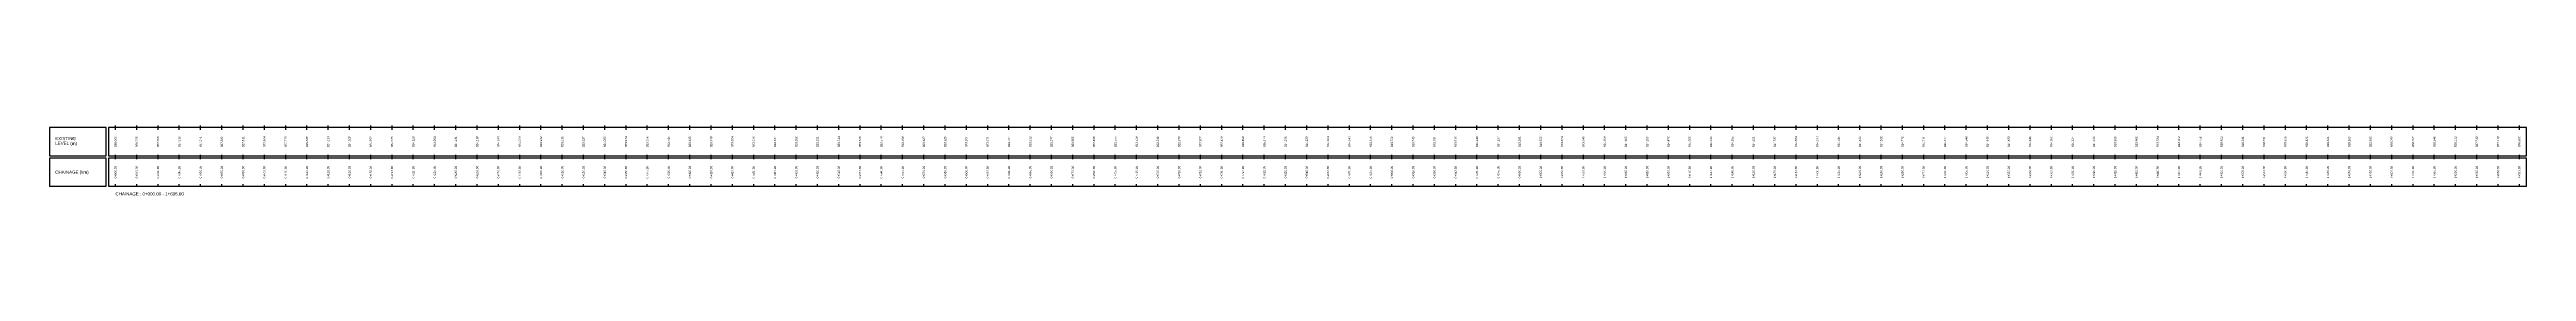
# Model space of a CAD drawing. Header units: millimetres. Extents: x 824502 to 1498685, y 1474633 to 1481826.
# Drawn here: x 1486557 to 1488304, y 1481552 to 1481601 of the extents above; entities that cross this region are included whole.
import ezdxf
from ezdxf.enums import TextEntityAlignment as Align

# ---------------------------------------------------------------- set-up
doc = ezdxf.new("R2010")
doc.units = ezdxf.units.MM
doc.layers.add('TitleBox', color=7, linetype='Continuous')
doc.styles.get("Standard").update_dxf_attribs({"font": 'arial.ttf'})

msp = doc.modelspace()

# ---------------------------------------------------------------- linework, layer by layer
at = {"layer": 'TitleBox'}
for p, q in [((1486603.678, 1481598.291), (1486603.678, 1481601.291)), ((1486618.678, 1481598.291), (1486618.678, 1481601.291)), ((1486633.678, 1481598.291), (1486633.678, 1481601.291)), ((1486648.678, 1481598.291), (1486648.678, 1481601.291)), ((1486663.678, 1481598.291), (1486663.678, 1481601.291)), ((1486678.678, 1481598.291), (1486678.678, 1481601.291)), ((1486693.678, 1481598.291), (1486693.678, 1481601.291)), ((1486708.678, 1481598.291), (1486708.678, 1481601.291)), ((1486723.678, 1481598.291), (1486723.678, 1481601.291)), ((1486738.678, 1481598.291), (1486738.678, 1481601.291)), ((1486753.678, 1481598.291), (1486753.678, 1481601.291)), ((1486768.678, 1481598.291), (1486768.678, 1481601.291)), ((1486783.678, 1481598.291), (1486783.678, 1481601.291)), ((1486798.678, 1481598.291), (1486798.678, 1481601.291)), ((1486813.678, 1481598.291), (1486813.678, 1481601.291)), ((1486828.678, 1481598.291), (1486828.678, 1481601.291)), ((1486843.678, 1481598.291), (1486843.678, 1481601.291)), ((1486858.678, 1481598.291), (1486858.678, 1481601.291)), ((1486873.678, 1481598.291), (1486873.678, 1481601.291)), ((1486888.678, 1481598.291), (1486888.678, 1481601.291)), ((1486903.678, 1481598.291), (1486903.678, 1481601.291)), ((1486918.678, 1481598.291), (1486918.678, 1481601.291)), ((1486933.678, 1481598.291), (1486933.678, 1481601.291)), ((1486948.678, 1481598.291), (1486948.678, 1481601.291)), ((1486963.678, 1481598.291), (1486963.678, 1481601.291)), ((1486978.678, 1481598.291), (1486978.678, 1481601.291)), ((1486993.678, 1481598.291), (1486993.678, 1481601.291)), ((1487008.678, 1481598.291), (1487008.678, 1481601.291)), ((1487023.678, 1481598.291), (1487023.678, 1481601.291)), ((1487038.678, 1481598.291), (1487038.678, 1481601.291)), ((1487053.678, 1481598.291), (1487053.678, 1481601.291)), ((1487068.678, 1481598.291), (1487068.678, 1481601.291)), ((1487083.678, 1481598.291), (1487083.678, 1481601.291)), ((1487098.678, 1481598.291), (1487098.678, 1481601.291)), ((1487113.678, 1481598.291), (1487113.678, 1481601.291)), ((1487128.678, 1481598.291), (1487128.678, 1481601.291)), ((1487143.678, 1481598.291), (1487143.678, 1481601.291)), ((1487158.678, 1481598.291), (1487158.678, 1481601.291)), ((1487173.678, 1481598.291), (1487173.678, 1481601.291)), ((1487188.678, 1481598.291), (1487188.678, 1481601.291)), ((1487203.678, 1481598.291), (1487203.678, 1481601.291)), ((1487218.678, 1481598.291), (1487218.678, 1481601.291)), ((1487233.678, 1481598.291), (1487233.678, 1481601.291)), ((1487248.678, 1481598.291), (1487248.678, 1481601.291)), ((1487263.678, 1481598.291), (1487263.678, 1481601.291)), ((1487278.678, 1481598.291), (1487278.678, 1481601.291)), ((1487293.678, 1481598.291), (1487293.678, 1481601.291)), ((1487308.678, 1481598.291), (1487308.678, 1481601.291)), ((1487323.678, 1481598.291), (1487323.678, 1481601.291)), ((1487338.678, 1481598.291), (1487338.678, 1481601.291)), ((1487353.678, 1481598.291), (1487353.678, 1481601.291)), ((1487368.678, 1481598.291), (1487368.678, 1481601.291)), ((1487383.678, 1481598.291), (1487383.678, 1481601.291)), ((1487398.678, 1481598.291), (1487398.678, 1481601.291)), ((1487413.678, 1481598.291), (1487413.678, 1481601.291)), ((1487428.678, 1481598.291), (1487428.678, 1481601.291)), ((1487443.678, 1481598.291), (1487443.678, 1481601.291)), ((1487458.678, 1481598.291), (1487458.678, 1481601.291)), ((1487473.678, 1481598.291), (1487473.678, 1481601.291)), ((1487488.678, 1481598.291), (1487488.678, 1481601.291)), ((1487503.678, 1481598.291), (1487503.678, 1481601.291)), ((1487518.678, 1481598.291), (1487518.678, 1481601.291)), ((1487533.678, 1481598.291), (1487533.678, 1481601.291)), ((1487548.678, 1481598.291), (1487548.678, 1481601.291)), ((1487563.678, 1481598.291), (1487563.678, 1481601.291)), ((1487578.678, 1481598.291), (1487578.678, 1481601.291)), ((1487593.678, 1481598.291), (1487593.678, 1481601.291)), ((1487608.678, 1481598.291), (1487608.678, 1481601.291)), ((1487623.678, 1481598.291), (1487623.678, 1481601.291)), ((1487638.678, 1481598.291), (1487638.678, 1481601.291)), ((1487653.678, 1481598.291), (1487653.678, 1481601.291)), ((1487668.678, 1481598.291), (1487668.678, 1481601.291)), ((1487683.678, 1481598.291), (1487683.678, 1481601.291)), ((1487698.678, 1481598.291), (1487698.678, 1481601.291)), ((1487713.678, 1481598.291), (1487713.678, 1481601.291)), ((1487728.678, 1481598.291), (1487728.678, 1481601.291)), ((1487743.678, 1481598.291), (1487743.678, 1481601.291)), ((1487758.678, 1481598.291), (1487758.678, 1481601.291)), ((1487773.678, 1481598.291), (1487773.678, 1481601.291)), ((1487788.678, 1481598.291), (1487788.678, 1481601.291)), ((1487803.678, 1481598.291), (1487803.678, 1481601.291)), ((1487818.678, 1481598.291), (1487818.678, 1481601.291)), ((1487833.678, 1481598.291), (1487833.678, 1481601.291)), ((1487848.678, 1481598.291), (1487848.678, 1481601.291)), ((1487863.678, 1481598.291), (1487863.678, 1481601.291)), ((1487878.678, 1481598.291), (1487878.678, 1481601.291)), ((1487893.678, 1481598.291), (1487893.678, 1481601.291)), ((1487908.678, 1481598.291), (1487908.678, 1481601.291)), ((1487923.678, 1481598.291), (1487923.678, 1481601.291)), ((1487938.678, 1481598.291), (1487938.678, 1481601.291)), ((1487953.678, 1481598.291), (1487953.678, 1481601.291)), ((1487968.678, 1481598.291), (1487968.678, 1481601.291)), ((1487983.678, 1481598.291), (1487983.678, 1481601.291)), ((1487998.678, 1481598.291), (1487998.678, 1481601.291)), ((1488013.678, 1481598.291), (1488013.678, 1481601.291)), ((1488028.678, 1481598.291), (1488028.678, 1481601.291)), ((1488043.678, 1481598.291), (1488043.678, 1481601.291)), ((1488058.678, 1481598.291), (1488058.678, 1481601.291)), ((1488073.678, 1481598.291), (1488073.678, 1481601.291)), ((1488088.678, 1481598.291), (1488088.678, 1481601.291)), ((1488103.678, 1481598.291), (1488103.678, 1481601.291)), ((1488118.678, 1481598.291), (1488118.678, 1481601.291)), ((1488133.678, 1481598.291), (1488133.678, 1481601.291)), ((1488148.678, 1481598.291), (1488148.678, 1481601.291)), ((1488163.678, 1481598.291), (1488163.678, 1481601.291)), ((1488178.678, 1481598.291), (1488178.678, 1481601.291)), ((1488193.678, 1481598.291), (1488193.678, 1481601.291)), ((1488208.678, 1481598.291), (1488208.678, 1481601.291)), ((1488223.678, 1481598.291), (1488223.678, 1481601.291)), ((1488238.678, 1481598.291), (1488238.678, 1481601.291)), ((1488253.678, 1481598.291), (1488253.678, 1481601.291)), ((1488268.678, 1481598.291), (1488268.678, 1481601.291)), ((1488283.678, 1481598.291), (1488283.678, 1481601.291)), ((1488298.678, 1481598.291), (1488298.678, 1481601.291)), ((1486603.678, 1481577.541), (1486603.678, 1481580.541)), ((1486618.678, 1481577.541), (1486618.678, 1481580.541)), ((1486633.678, 1481577.541), (1486633.678, 1481580.541)), ((1486648.678, 1481577.541), (1486648.678, 1481580.541)), ((1486663.678, 1481577.541), (1486663.678, 1481580.541)), ((1486678.678, 1481577.541), (1486678.678, 1481580.541)), ((1486693.678, 1481577.541), (1486693.678, 1481580.541)), ((1486708.678, 1481577.541), (1486708.678, 1481580.541)), ((1486723.678, 1481577.541), (1486723.678, 1481580.541)), ((1486738.678, 1481577.541), (1486738.678, 1481580.541)), ((1486753.678, 1481577.541), (1486753.678, 1481580.541)), ((1486768.678, 1481577.541), (1486768.678, 1481580.541)), ((1486783.678, 1481577.541), (1486783.678, 1481580.541)), ((1486798.678, 1481577.541), (1486798.678, 1481580.541)), ((1486813.678, 1481577.541), (1486813.678, 1481580.541)), ((1486828.678, 1481577.541), (1486828.678, 1481580.541)), ((1486843.678, 1481577.541), (1486843.678, 1481580.541)), ((1486858.678, 1481577.541), (1486858.678, 1481580.541)), ((1486873.678, 1481577.541), (1486873.678, 1481580.541)), ((1486888.678, 1481577.541), (1486888.678, 1481580.541)), ((1486903.678, 1481577.541), (1486903.678, 1481580.541)), ((1486918.678, 1481577.541), (1486918.678, 1481580.541)), ((1486933.678, 1481577.541), (1486933.678, 1481580.541)), ((1486948.678, 1481577.541), (1486948.678, 1481580.541)), ((1486963.678, 1481577.541), (1486963.678, 1481580.541)), ((1486978.678, 1481577.541), (1486978.678, 1481580.541)), ((1486993.678, 1481577.541), (1486993.678, 1481580.541)), ((1487008.678, 1481577.541), (1487008.678, 1481580.541)), ((1487023.678, 1481577.541), (1487023.678, 1481580.541)), ((1487038.678, 1481577.541), (1487038.678, 1481580.541)), ((1487053.678, 1481577.541), (1487053.678, 1481580.541)), ((1487068.678, 1481577.541), (1487068.678, 1481580.541)), ((1487083.678, 1481577.541), (1487083.678, 1481580.541)), ((1487098.678, 1481577.541), (1487098.678, 1481580.541)), ((1487113.678, 1481577.541), (1487113.678, 1481580.541)), ((1487128.678, 1481577.541), (1487128.678, 1481580.541)), ((1487143.678, 1481577.541), (1487143.678, 1481580.541)), ((1487158.678, 1481577.541), (1487158.678, 1481580.541)), ((1487173.678, 1481577.541), (1487173.678, 1481580.541)), ((1487188.678, 1481577.541), (1487188.678, 1481580.541)), ((1487203.678, 1481577.541), (1487203.678, 1481580.541)), ((1487218.678, 1481577.541), (1487218.678, 1481580.541)), ((1487233.678, 1481577.541), (1487233.678, 1481580.541)), ((1487248.678, 1481577.541), (1487248.678, 1481580.541)), ((1487263.678, 1481577.541), (1487263.678, 1481580.541)), ((1487278.678, 1481577.541), (1487278.678, 1481580.541)), ((1487293.678, 1481577.541), (1487293.678, 1481580.541)), ((1487308.678, 1481577.541), (1487308.678, 1481580.541)), ((1487323.678, 1481577.541), (1487323.678, 1481580.541)), ((1487338.678, 1481577.541), (1487338.678, 1481580.541)), ((1487353.678, 1481577.541), (1487353.678, 1481580.541)), ((1487368.678, 1481577.541), (1487368.678, 1481580.541)), ((1487383.678, 1481577.541), (1487383.678, 1481580.541)), ((1487398.678, 1481577.541), (1487398.678, 1481580.541)), ((1487413.678, 1481577.541), (1487413.678, 1481580.541)), ((1487428.678, 1481577.541), (1487428.678, 1481580.541)), ((1487443.678, 1481577.541), (1487443.678, 1481580.541)), ((1487458.678, 1481577.541), (1487458.678, 1481580.541)), ((1487473.678, 1481577.541), (1487473.678, 1481580.541)), ((1487488.678, 1481577.541), (1487488.678, 1481580.541)), ((1487503.678, 1481577.541), (1487503.678, 1481580.541)), ((1487518.678, 1481577.541), (1487518.678, 1481580.541)), ((1487533.678, 1481577.541), (1487533.678, 1481580.541)), ((1487548.678, 1481577.541), (1487548.678, 1481580.541)), ((1487563.678, 1481577.541), (1487563.678, 1481580.541)), ((1487578.678, 1481577.541), (1487578.678, 1481580.541)), ((1487593.678, 1481577.541), (1487593.678, 1481580.541)), ((1487608.678, 1481577.541), (1487608.678, 1481580.541)), ((1487623.678, 1481577.541), (1487623.678, 1481580.541)), ((1487638.678, 1481577.541), (1487638.678, 1481580.541)), ((1487653.678, 1481577.541), (1487653.678, 1481580.541)), ((1487668.678, 1481577.541), (1487668.678, 1481580.541)), ((1487683.678, 1481577.541), (1487683.678, 1481580.541)), ((1487698.678, 1481577.541), (1487698.678, 1481580.541)), ((1487713.678, 1481577.541), (1487713.678, 1481580.541)), ((1487728.678, 1481577.541), (1487728.678, 1481580.541)), ((1487743.678, 1481577.541), (1487743.678, 1481580.541)), ((1487758.678, 1481577.541), (1487758.678, 1481580.541)), ((1487773.678, 1481577.541), (1487773.678, 1481580.541)), ((1487788.678, 1481577.541), (1487788.678, 1481580.541)), ((1487803.678, 1481577.541), (1487803.678, 1481580.541)), ((1487818.678, 1481577.541), (1487818.678, 1481580.541)), ((1487833.678, 1481577.541), (1487833.678, 1481580.541)), ((1487848.678, 1481577.541), (1487848.678, 1481580.541)), ((1487863.678, 1481577.541), (1487863.678, 1481580.541)), ((1487878.678, 1481577.541), (1487878.678, 1481580.541)), ((1487893.678, 1481577.541), (1487893.678, 1481580.541)), ((1487908.678, 1481577.541), (1487908.678, 1481580.541)), ((1487923.678, 1481577.541), (1487923.678, 1481580.541)), ((1487938.678, 1481577.541), (1487938.678, 1481580.541)), ((1487953.678, 1481577.541), (1487953.678, 1481580.541)), ((1487968.678, 1481577.541), (1487968.678, 1481580.541)), ((1487983.678, 1481577.541), (1487983.678, 1481580.541)), ((1487998.678, 1481577.541), (1487998.678, 1481580.541)), ((1488013.678, 1481577.541), (1488013.678, 1481580.541)), ((1488028.678, 1481577.541), (1488028.678, 1481580.541)), ((1488043.678, 1481577.541), (1488043.678, 1481580.541)), ((1488058.678, 1481577.541), (1488058.678, 1481580.541)), ((1488073.678, 1481577.541), (1488073.678, 1481580.541)), ((1488088.678, 1481577.541), (1488088.678, 1481580.541)), ((1488103.678, 1481577.541), (1488103.678, 1481580.541)), ((1488118.678, 1481577.541), (1488118.678, 1481580.541)), ((1488133.678, 1481577.541), (1488133.678, 1481580.541)), ((1488148.678, 1481577.541), (1488148.678, 1481580.541)), ((1488163.678, 1481577.541), (1488163.678, 1481580.541)), ((1488178.678, 1481577.541), (1488178.678, 1481580.541)), ((1488193.678, 1481577.541), (1488193.678, 1481580.541)), ((1488208.678, 1481577.541), (1488208.678, 1481580.541)), ((1488223.678, 1481577.541), (1488223.678, 1481580.541)), ((1488238.678, 1481577.541), (1488238.678, 1481580.541)), ((1488253.678, 1481577.541), (1488253.678, 1481580.541)), ((1488268.678, 1481577.541), (1488268.678, 1481580.541)), ((1488283.678, 1481577.541), (1488283.678, 1481580.541)), ((1488298.678, 1481577.541), (1488298.678, 1481580.541)), ((1486603.678, 1481558.291), (1486603.678, 1481559.791)), ((1486618.678, 1481558.291), (1486618.678, 1481559.791)), ((1486633.678, 1481558.291), (1486633.678, 1481559.791)), ((1486648.678, 1481558.291), (1486648.678, 1481559.791)), ((1486663.678, 1481558.291), (1486663.678, 1481559.791)), ((1486678.678, 1481558.291), (1486678.678, 1481559.791)), ((1486693.678, 1481558.291), (1486693.678, 1481559.791)), ((1486708.678, 1481558.291), (1486708.678, 1481559.791)), ((1486723.678, 1481558.291), (1486723.678, 1481559.791)), ((1486738.678, 1481558.291), (1486738.678, 1481559.791)), ((1486753.678, 1481558.291), (1486753.678, 1481559.791)), ((1486768.678, 1481558.291), (1486768.678, 1481559.791)), ((1486783.678, 1481558.291), (1486783.678, 1481559.791)), ((1486798.678, 1481558.291), (1486798.678, 1481559.791)), ((1486813.678, 1481558.291), (1486813.678, 1481559.791)), ((1486828.678, 1481558.291), (1486828.678, 1481559.791)), ((1486843.678, 1481558.291), (1486843.678, 1481559.791)), ((1486858.678, 1481558.291), (1486858.678, 1481559.791)), ((1486873.678, 1481558.291), (1486873.678, 1481559.791)), ((1486888.678, 1481558.291), (1486888.678, 1481559.791)), ((1486903.678, 1481558.291), (1486903.678, 1481559.791)), ((1486918.678, 1481558.291), (1486918.678, 1481559.791)), ((1486933.678, 1481558.291), (1486933.678, 1481559.791)), ((1486948.678, 1481558.291), (1486948.678, 1481559.791)), ((1486963.678, 1481558.291), (1486963.678, 1481559.791)), ((1486978.678, 1481558.291), (1486978.678, 1481559.791)), ((1486993.678, 1481558.291), (1486993.678, 1481559.791)), ((1487008.678, 1481558.291), (1487008.678, 1481559.791)), ((1487023.678, 1481558.291), (1487023.678, 1481559.791)), ((1487038.678, 1481558.291), (1487038.678, 1481559.791)), ((1487053.678, 1481558.291), (1487053.678, 1481559.791)), ((1487068.678, 1481558.291), (1487068.678, 1481559.791)), ((1487083.678, 1481558.291), (1487083.678, 1481559.791)), ((1487098.678, 1481558.291), (1487098.678, 1481559.791)), ((1487113.678, 1481558.291), (1487113.678, 1481559.791)), ((1487128.678, 1481558.291), (1487128.678, 1481559.791)), ((1487143.678, 1481558.291), (1487143.678, 1481559.791)), ((1487158.678, 1481558.291), (1487158.678, 1481559.791)), ((1487173.678, 1481558.291), (1487173.678, 1481559.791)), ((1487188.678, 1481558.291), (1487188.678, 1481559.791)), ((1487203.678, 1481558.291), (1487203.678, 1481559.791)), ((1487218.678, 1481558.291), (1487218.678, 1481559.791)), ((1487233.678, 1481558.291), (1487233.678, 1481559.791)), ((1487248.678, 1481558.291), (1487248.678, 1481559.791)), ((1487263.678, 1481558.291), (1487263.678, 1481559.791)), ((1487278.678, 1481558.291), (1487278.678, 1481559.791)), ((1487293.678, 1481558.291), (1487293.678, 1481559.791)), ((1487308.678, 1481558.291), (1487308.678, 1481559.791)), ((1487323.678, 1481558.291), (1487323.678, 1481559.791)), ((1487338.678, 1481558.291), (1487338.678, 1481559.791)), ((1487353.678, 1481558.291), (1487353.678, 1481559.791)), ((1487368.678, 1481558.291), (1487368.678, 1481559.791)), ((1487383.678, 1481558.291), (1487383.678, 1481559.791)), ((1487398.678, 1481558.291), (1487398.678, 1481559.791)), ((1487413.678, 1481558.291), (1487413.678, 1481559.791)), ((1487428.678, 1481558.291), (1487428.678, 1481559.791)), ((1487443.678, 1481558.291), (1487443.678, 1481559.791)), ((1487458.678, 1481558.291), (1487458.678, 1481559.791)), ((1487473.678, 1481558.291), (1487473.678, 1481559.791)), ((1487488.678, 1481558.291), (1487488.678, 1481559.791)), ((1487503.678, 1481558.291), (1487503.678, 1481559.791)), ((1487518.678, 1481558.291), (1487518.678, 1481559.791)), ((1487533.678, 1481558.291), (1487533.678, 1481559.791)), ((1487548.678, 1481558.291), (1487548.678, 1481559.791)), ((1487563.678, 1481558.291), (1487563.678, 1481559.791)), ((1487578.678, 1481558.291), (1487578.678, 1481559.791)), ((1487593.678, 1481558.291), (1487593.678, 1481559.791)), ((1487608.678, 1481558.291), (1487608.678, 1481559.791)), ((1487623.678, 1481558.291), (1487623.678, 1481559.791)), ((1487638.678, 1481558.291), (1487638.678, 1481559.791)), ((1487653.678, 1481558.291), (1487653.678, 1481559.791)), ((1487668.678, 1481558.291), (1487668.678, 1481559.791)), ((1487683.678, 1481558.291), (1487683.678, 1481559.791)), ((1487698.678, 1481558.291), (1487698.678, 1481559.791)), ((1487713.678, 1481558.291), (1487713.678, 1481559.791)), ((1487728.678, 1481558.291), (1487728.678, 1481559.791)), ((1487743.678, 1481558.291), (1487743.678, 1481559.791)), ((1487758.678, 1481558.291), (1487758.678, 1481559.791)), ((1487773.678, 1481558.291), (1487773.678, 1481559.791)), ((1487788.678, 1481558.291), (1487788.678, 1481559.791)), ((1487803.678, 1481558.291), (1487803.678, 1481559.791)), ((1487818.678, 1481558.291), (1487818.678, 1481559.791)), ((1487833.678, 1481558.291), (1487833.678, 1481559.791)), ((1487848.678, 1481558.291), (1487848.678, 1481559.791)), ((1487863.678, 1481558.291), (1487863.678, 1481559.791)), ((1487878.678, 1481558.291), (1487878.678, 1481559.791)), ((1487893.678, 1481558.291), (1487893.678, 1481559.791)), ((1487908.678, 1481558.291), (1487908.678, 1481559.791)), ((1487923.678, 1481558.291), (1487923.678, 1481559.791)), ((1487938.678, 1481558.291), (1487938.678, 1481559.791)), ((1487953.678, 1481558.291), (1487953.678, 1481559.791)), ((1487968.678, 1481558.291), (1487968.678, 1481559.791)), ((1487983.678, 1481558.291), (1487983.678, 1481559.791)), ((1487998.678, 1481558.291), (1487998.678, 1481559.791)), ((1488013.678, 1481558.291), (1488013.678, 1481559.791)), ((1488028.678, 1481558.291), (1488028.678, 1481559.791)), ((1488043.678, 1481558.291), (1488043.678, 1481559.791)), ((1488058.678, 1481558.291), (1488058.678, 1481559.791)), ((1488073.678, 1481558.291), (1488073.678, 1481559.791)), ((1488088.678, 1481558.291), (1488088.678, 1481559.791)), ((1488103.678, 1481558.291), (1488103.678, 1481559.791)), ((1488118.678, 1481558.291), (1488118.678, 1481559.791)), ((1488133.678, 1481558.291), (1488133.678, 1481559.791)), ((1488148.678, 1481558.291), (1488148.678, 1481559.791)), ((1488163.678, 1481558.291), (1488163.678, 1481559.791)), ((1488178.678, 1481558.291), (1488178.678, 1481559.791)), ((1488193.678, 1481558.291), (1488193.678, 1481559.791)), ((1488208.678, 1481558.291), (1488208.678, 1481559.791)), ((1488223.678, 1481558.291), (1488223.678, 1481559.791)), ((1488238.678, 1481558.291), (1488238.678, 1481559.791)), ((1488253.678, 1481558.291), (1488253.678, 1481559.791)), ((1488268.678, 1481558.291), (1488268.678, 1481559.791)), ((1488283.678, 1481558.291), (1488283.678, 1481559.791)), ((1488298.678, 1481558.291), (1488298.678, 1481559.791))]:
    msp.add_line(p, q, dxfattribs=at)
for points in [[(1486557.178, 1481599.791), (1486557.178, 1481579.791), (1486597.178, 1481579.791), (1486597.178, 1481599.791)], [(1486598.678, 1481599.791), (1486598.678, 1481579.791), (1488303.678, 1481579.791), (1488303.678, 1481599.791)], [(1486557.178, 1481578.291), (1486557.178, 1481558.291), (1486597.178, 1481558.291), (1486597.178, 1481578.291)], [(1486598.678, 1481578.291), (1486598.678, 1481558.291), (1488303.678, 1481558.291), (1488303.678, 1481578.291)]]:
    msp.add_lwpolyline(points, close=True, dxfattribs=at)

# ---------------------------------------------------------------- texts
for s, p in [('EXISTING', (1486561.178, 1481592.041)), ('LEVEL (m)', (1486561.178, 1481588.666)), ('CHAINAGE (km)', (1486561.178, 1481568.291))]:
    msp.add_text(s, height=2.25, dxfattribs=at).set_placement(p, align=Align.MIDDLE_LEFT)
for s, p in [('930.000', (1486603.678, 1481589.791)), ('929.220', (1486618.678, 1481589.791)), ('927.789', (1486633.678, 1481589.791)), ('927.910', (1486648.678, 1481589.791)), ('927.871', (1486663.678, 1481589.791)), ('927.880', (1486678.678, 1481589.791)), ('927.811', (1486693.678, 1481589.791)), ('927.864', (1486708.678, 1481589.791)), ('927.775', (1486723.678, 1481589.791)), ('925.836', (1486738.678, 1481589.791)), ('924.814', (1486753.678, 1481589.791)), ('924.558', (1486768.678, 1481589.791)), ('924.392', (1486783.678, 1481589.791)), ('924.255', (1486798.678, 1481589.791)), ('924.129', (1486813.678, 1481589.791)), ('923.994', (1486828.678, 1481589.791)), ('924.241', (1486843.678, 1481589.791)), ('924.218', (1486858.678, 1481589.791)), ('924.169', (1486873.678, 1481589.791)), ('924.028', (1486888.678, 1481589.791)), ('923.912', (1486903.678, 1481589.791)), ('923.816', (1486918.678, 1481589.791)), ('923.927', (1486933.678, 1481589.791)), ('924.000', (1486948.678, 1481589.791)), ('923.954', (1486963.678, 1481589.791)), ('923.936', (1486978.678, 1481589.791)), ('923.745', (1486993.678, 1481589.791)), ('923.635', (1487008.678, 1481589.791)), ('923.678', (1487023.678, 1481589.791)), ('923.694', (1487038.678, 1481589.791)), ('923.636', (1487053.678, 1481589.791)), ('923.637', (1487068.678, 1481589.791)), ('923.608', (1487083.678, 1481589.791)), ('923.531', (1487098.678, 1481589.791)), ('923.514', (1487113.678, 1481589.791)), ('923.556', (1487128.678, 1481589.791)), ('923.578', (1487143.678, 1481589.791)), ('923.598', (1487158.678, 1481589.791)), ('923.687', (1487173.678, 1481589.791)), ('923.529', (1487188.678, 1481589.791)), ('923.591', (1487203.678, 1481589.791)), ('923.671', (1487218.678, 1481589.791)), ('923.787', (1487233.678, 1481589.791)), ('923.812', (1487248.678, 1481589.791)), ('923.577', (1487263.678, 1481589.791)), ('923.665', (1487278.678, 1481589.791)), ('922.436', (1487293.678, 1481589.791)), ('922.555', (1487308.678, 1481589.791)), ('922.528', (1487323.678, 1481589.791)), ('922.548', (1487338.678, 1481589.791)), ('922.676', (1487353.678, 1481589.791)), ('922.392', (1487368.678, 1481589.791)), ('922.438', (1487383.678, 1481589.791)), ('919.499', (1487398.678, 1481589.791)), ('915.274', (1487413.678, 1481589.791)), ('914.296', (1487428.678, 1481589.791)), ('914.223', (1487443.678, 1481589.791)), ('914.504', (1487458.678, 1481589.791)), ('914.643', (1487473.678, 1481589.791)), ('913.859', (1487488.678, 1481589.791)), ('913.759', (1487503.678, 1481589.791)), ('913.745', (1487518.678, 1481589.791)), ('913.531', (1487533.678, 1481589.791)), ('913.915', (1487548.678, 1481589.791)), ('914.249', (1487563.678, 1481589.791)), ('914.227', (1487578.678, 1481589.791)), ('913.581', (1487593.678, 1481589.791)), ('913.955', (1487608.678, 1481589.791)), ('913.824', (1487623.678, 1481589.791)), ('913.645', (1487638.678, 1481589.791)), ('914.808', (1487653.678, 1481589.791)), ('914.665', (1487668.678, 1481589.791)), ('914.590', (1487683.678, 1481589.791)), ('914.470', (1487698.678, 1481589.791)), ('914.390', (1487713.678, 1481589.791)), ('914.310', (1487728.678, 1481589.791)), ('914.295', (1487743.678, 1481589.791)), ('914.851', (1487758.678, 1481589.791)), ('914.737', (1487773.678, 1481589.791)), ('914.664', (1487788.678, 1481589.791)), ('914.613', (1487803.678, 1481589.791)), ('914.545', (1487818.678, 1481589.791)), ('914.490', (1487833.678, 1481589.791)), ('914.368', (1487848.678, 1481589.791)), ('914.775', (1487863.678, 1481589.791)), ('914.711', (1487878.678, 1481589.791)), ('914.637', (1487893.678, 1481589.791)), ('914.548', (1487908.678, 1481589.791)), ('914.449', (1487923.678, 1481589.791)), ('914.432', (1487938.678, 1481589.791)), ('914.346', (1487953.678, 1481589.791)), ('914.580', (1487968.678, 1481589.791)), ('914.337', (1487983.678, 1481589.791)), ('914.390', (1487998.678, 1481589.791)), ('913.905', (1488013.678, 1481589.791)), ('913.865', (1488028.678, 1481589.791)), ('913.534', (1488043.678, 1481589.791)), ('913.302', (1488058.678, 1481589.791)), ('914.756', (1488073.678, 1481589.791)), ('918.452', (1488088.678, 1481589.791)), ('918.541', (1488103.678, 1481589.791)), ('918.731', (1488118.678, 1481589.791)), ('918.835', (1488133.678, 1481589.791)), ('918.430', (1488148.678, 1481589.791)), ('918.321', (1488163.678, 1481589.791)), ('918.250', (1488178.678, 1481589.791)), ('922.659', (1488193.678, 1481589.791)), ('928.032', (1488208.678, 1481589.791)), ('928.297', (1488223.678, 1481589.791)), ('928.246', (1488238.678, 1481589.791)), ('928.332', (1488253.678, 1481589.791)), ('927.742', (1488268.678, 1481589.791)), ('927.118', (1488283.678, 1481589.791)), ('926.890', (1488298.678, 1481589.791)), ('0+000.00', (1486603.678, 1481568.291)), ('0+015.00', (1486618.678, 1481568.291)), ('0+030.00', (1486633.678, 1481568.291)), ('0+045.00', (1486648.678, 1481568.291)), ('0+060.00', (1486663.678, 1481568.291)), ('0+075.00', (1486678.678, 1481568.291)), ('0+090.00', (1486693.678, 1481568.291)), ('0+105.00', (1486708.678, 1481568.291)), ('0+120.00', (1486723.678, 1481568.291)), ('0+135.00', (1486738.678, 1481568.291)), ('0+150.00', (1486753.678, 1481568.291)), ('0+165.00', (1486768.678, 1481568.291)), ('0+180.00', (1486783.678, 1481568.291)), ('0+195.00', (1486798.678, 1481568.291)), ('0+210.00', (1486813.678, 1481568.291)), ('0+225.00', (1486828.678, 1481568.291)), ('0+240.00', (1486843.678, 1481568.291)), ('0+255.00', (1486858.678, 1481568.291)), ('0+270.00', (1486873.678, 1481568.291)), ('0+285.00', (1486888.678, 1481568.291)), ('0+300.00', (1486903.678, 1481568.291)), ('0+315.00', (1486918.678, 1481568.291)), ('0+330.00', (1486933.678, 1481568.291)), ('0+345.00', (1486948.678, 1481568.291)), ('0+360.00', (1486963.678, 1481568.291)), ('0+375.00', (1486978.678, 1481568.291)), ('0+390.00', (1486993.678, 1481568.291)), ('0+405.00', (1487008.678, 1481568.291)), ('0+420.00', (1487023.678, 1481568.291)), ('0+435.00', (1487038.678, 1481568.291)), ('0+450.00', (1487053.678, 1481568.291)), ('0+465.00', (1487068.678, 1481568.291)), ('0+480.00', (1487083.678, 1481568.291)), ('0+495.00', (1487098.678, 1481568.291)), ('0+510.00', (1487113.678, 1481568.291)), ('0+525.00', (1487128.678, 1481568.291)), ('0+540.00', (1487143.678, 1481568.291)), ('0+555.00', (1487158.678, 1481568.291)), ('0+570.00', (1487173.678, 1481568.291)), ('0+585.00', (1487188.678, 1481568.291)), ('0+600.00', (1487203.678, 1481568.291)), ('0+615.00', (1487218.678, 1481568.291)), ('0+630.00', (1487233.678, 1481568.291)), ('0+645.00', (1487248.678, 1481568.291)), ('0+660.00', (1487263.678, 1481568.291)), ('0+675.00', (1487278.678, 1481568.291)), ('0+690.00', (1487293.678, 1481568.291)), ('0+705.00', (1487308.678, 1481568.291)), ('0+720.00', (1487323.678, 1481568.291)), ('0+735.00', (1487338.678, 1481568.291)), ('0+750.00', (1487353.678, 1481568.291)), ('0+765.00', (1487368.678, 1481568.291)), ('0+780.00', (1487383.678, 1481568.291)), ('0+795.00', (1487398.678, 1481568.291)), ('0+810.00', (1487413.678, 1481568.291)), ('0+825.00', (1487428.678, 1481568.291)), ('0+840.00', (1487443.678, 1481568.291)), ('0+855.00', (1487458.678, 1481568.291)), ('0+870.00', (1487473.678, 1481568.291)), ('0+885.00', (1487488.678, 1481568.291)), ('0+900.00', (1487503.678, 1481568.291)), ('0+915.00', (1487518.678, 1481568.291)), ('0+930.00', (1487533.678, 1481568.291)), ('0+945.00', (1487548.678, 1481568.291)), ('0+960.00', (1487563.678, 1481568.291)), ('0+975.00', (1487578.678, 1481568.291)), ('0+990.00', (1487593.678, 1481568.291)), ('1+005.00', (1487608.678, 1481568.291)), ('1+020.00', (1487623.678, 1481568.291)), ('1+035.00', (1487638.678, 1481568.291)), ('1+050.00', (1487653.678, 1481568.291)), ('1+065.00', (1487668.678, 1481568.291)), ('1+080.00', (1487683.678, 1481568.291)), ('1+095.00', (1487698.678, 1481568.291)), ('1+110.00', (1487713.678, 1481568.291)), ('1+125.00', (1487728.678, 1481568.291)), ('1+140.00', (1487743.678, 1481568.291)), ('1+155.00', (1487758.678, 1481568.291)), ('1+170.00', (1487773.678, 1481568.291)), ('1+185.00', (1487788.678, 1481568.291)), ('1+200.00', (1487803.678, 1481568.291)), ('1+215.00', (1487818.678, 1481568.291)), ('1+230.00', (1487833.678, 1481568.291)), ('1+245.00', (1487848.678, 1481568.291)), ('1+260.00', (1487863.678, 1481568.291)), ('1+275.00', (1487878.678, 1481568.291)), ('1+290.00', (1487893.678, 1481568.291)), ('1+305.00', (1487908.678, 1481568.291)), ('1+320.00', (1487923.678, 1481568.291)), ('1+335.00', (1487938.678, 1481568.291)), ('1+350.00', (1487953.678, 1481568.291)), ('1+365.00', (1487968.678, 1481568.291)), ('1+380.00', (1487983.678, 1481568.291)), ('1+395.00', (1487998.678, 1481568.291)), ('1+410.00', (1488013.678, 1481568.291)), ('1+425.00', (1488028.678, 1481568.291)), ('1+440.00', (1488043.678, 1481568.291)), ('1+455.00', (1488058.678, 1481568.291)), ('1+470.00', (1488073.678, 1481568.291)), ('1+485.00', (1488088.678, 1481568.291)), ('1+500.00', (1488103.678, 1481568.291)), ('1+515.00', (1488118.678, 1481568.291)), ('1+530.00', (1488133.678, 1481568.291)), ('1+545.00', (1488148.678, 1481568.291)), ('1+560.00', (1488163.678, 1481568.291)), ('1+575.00', (1488178.678, 1481568.291)), ('1+590.00', (1488193.678, 1481568.291)), ('1+605.00', (1488208.678, 1481568.291)), ('1+620.00', (1488223.678, 1481568.291)), ('1+635.00', (1488238.678, 1481568.291)), ('1+650.00', (1488253.678, 1481568.291)), ('1+665.00', (1488268.678, 1481568.291)), ('1+680.00', (1488283.678, 1481568.291)), ('1+695.00', (1488298.678, 1481568.291))]:
    msp.add_text(s, height=1.5, rotation=90, dxfattribs=at).set_placement(p, align=Align.MIDDLE_CENTER)
msp.add_text('CHAINAGE : 0+000.00 - 1+695.00', height=2.25, dxfattribs=at).set_placement((1486603.678, 1481551.791))

doc.saveas('drawing.dxf')
